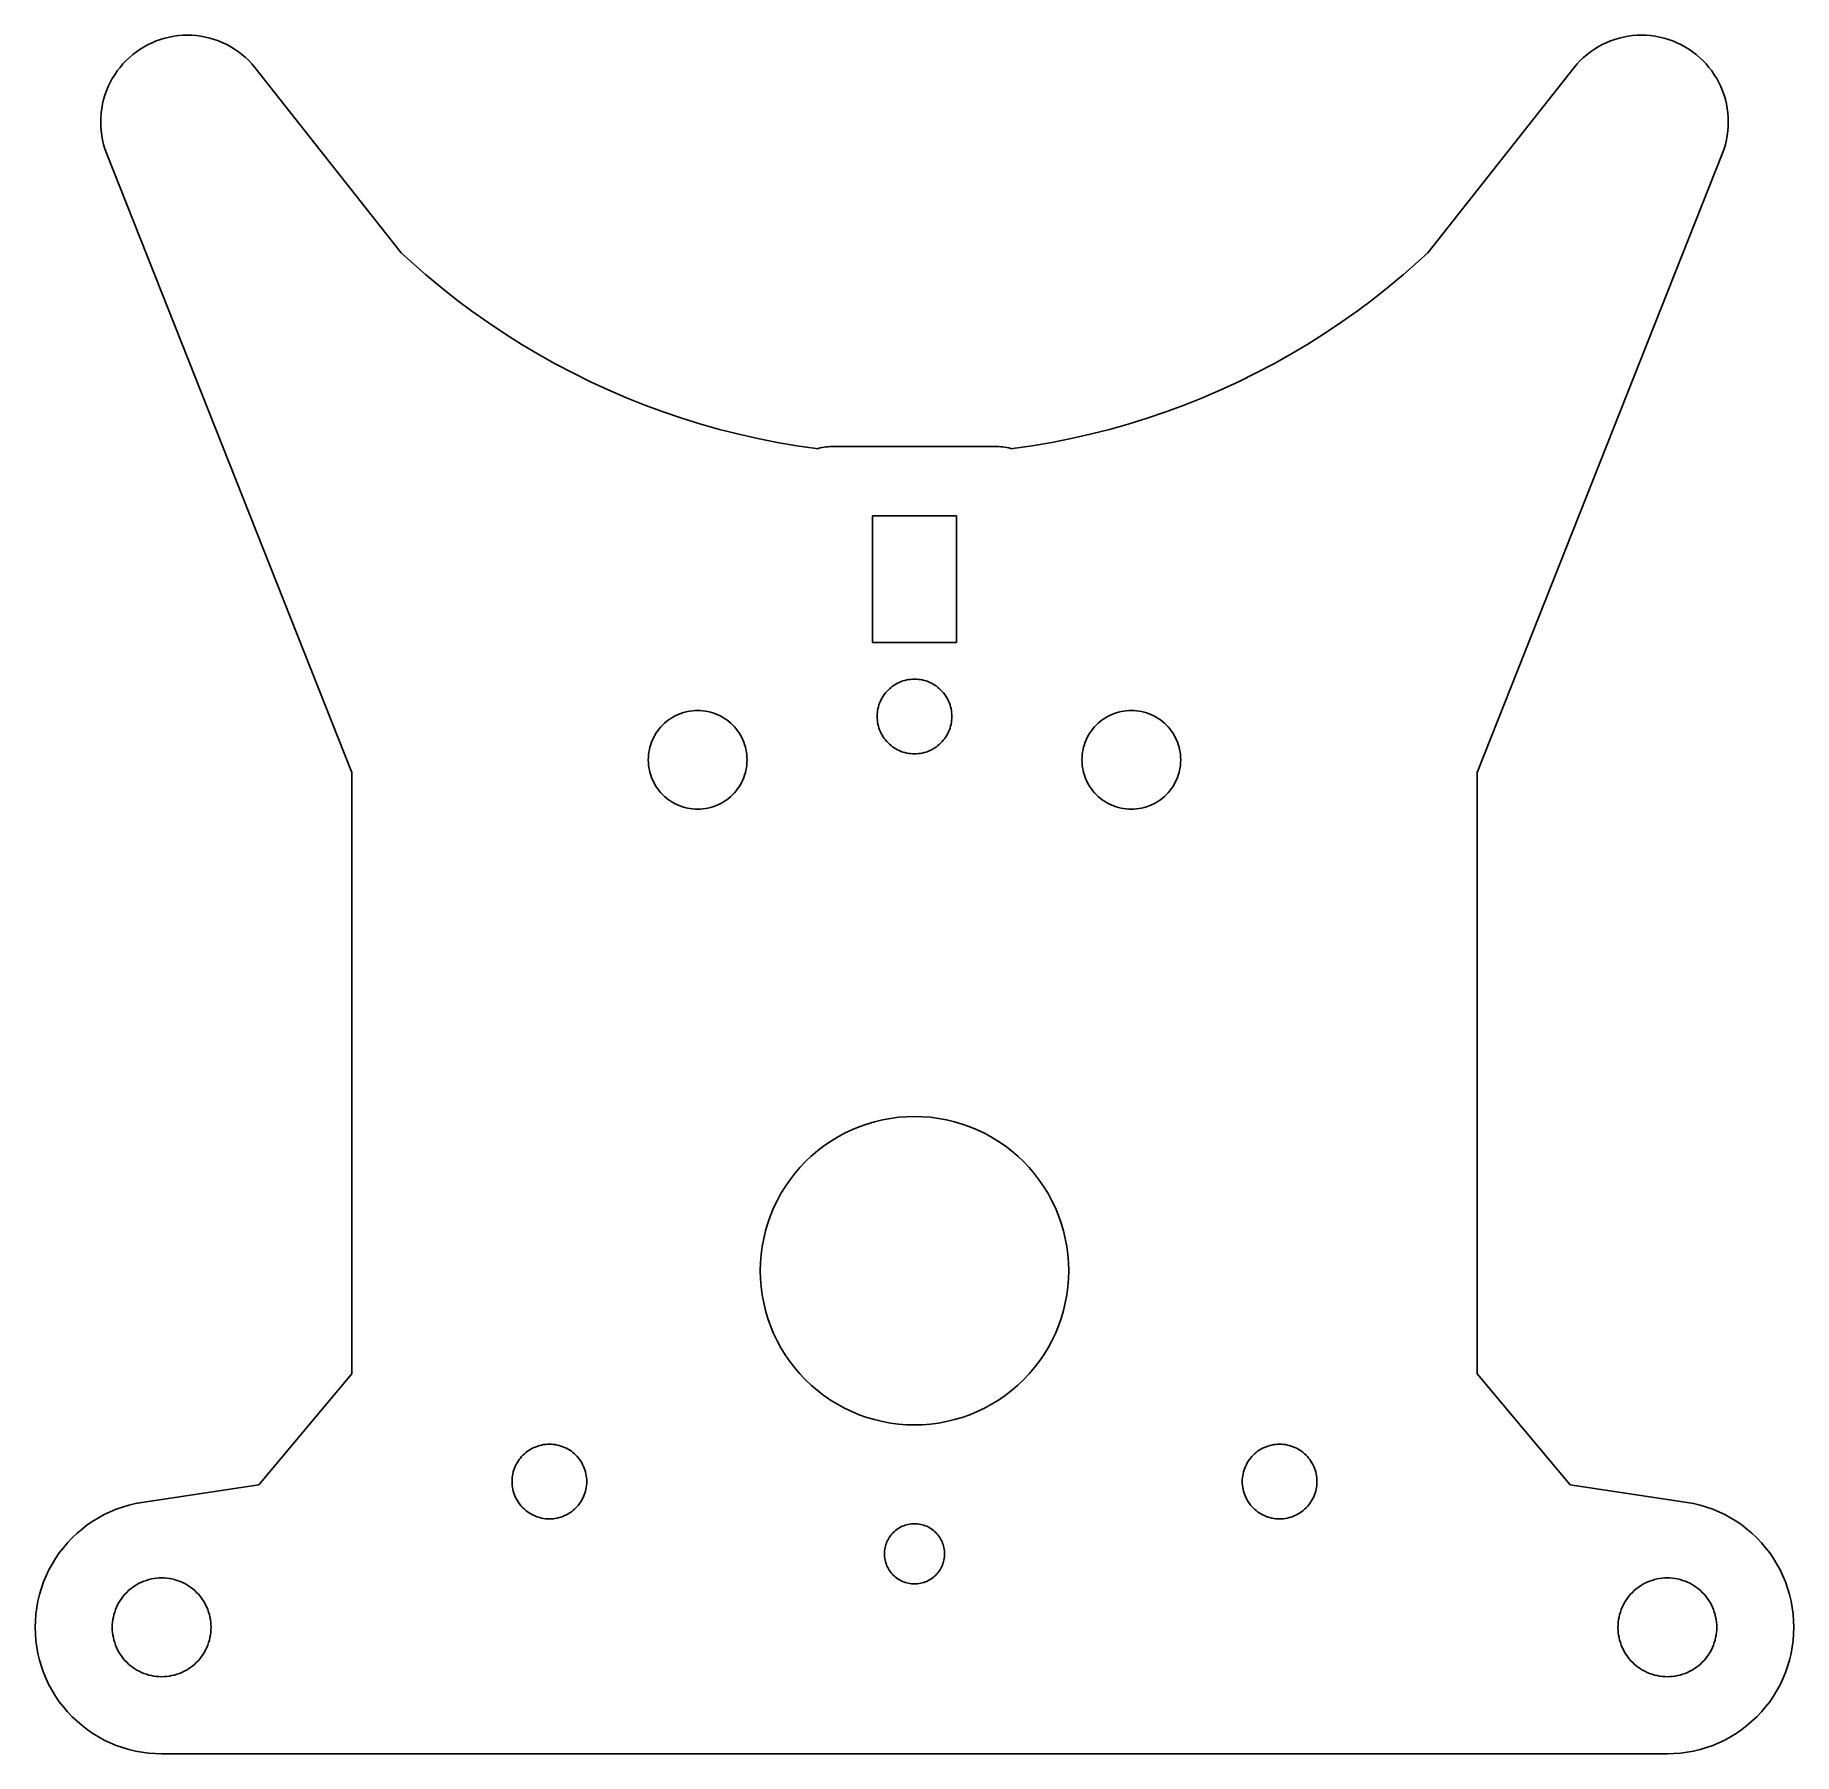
# Model space of a CAD drawing. Header units: metres. Extents: x -73 to 73, y -82 to 60.
import ezdxf

# ---------------------------------------------------------------- set-up
doc = ezdxf.new("R2010")
doc.units = ezdxf.units.M

msp = doc.modelspace()

# ---------------------------------------------------------------- linework, layer by layer
for p, q in [((-62.2255, 59.9047), (-62.5869, 59.7976)), ((-61.8589, 59.9927), (-62.2255, 59.9047)), ((-61.4883, 60.0614), (-61.8589, 59.9927)), ((-61.1146, 60.1105), (-61.4883, 60.0614)), ((-60.7388, 60.1401), (-61.1146, 60.1105)), ((-60.362, 60.15), (-60.7388, 60.1401)), ((-59.9852, 60.1401), (-60.362, 60.15)), ((-59.6094, 60.1105), (-59.9852, 60.1401)), ((-59.2356, 60.0614), (-59.6094, 60.1105)), ((-58.865, 59.9927), (-59.2356, 60.0614)), ((-58.4985, 59.9047), (-58.865, 59.9927)), ((-58.137, 59.7976), (-58.4985, 59.9047)), ((58.4985, 59.9047), (58.137, 59.7976)), ((58.865, 59.9927), (58.4985, 59.9047)), ((59.2356, 60.0614), (58.865, 59.9927)), ((59.6094, 60.1105), (59.2356, 60.0614)), ((59.9852, 60.1401), (59.6094, 60.1105)), ((60.362, 60.15), (59.9852, 60.1401)), ((60.7388, 60.1401), (60.362, 60.15)), ((61.1146, 60.1105), (60.7388, 60.1401)), ((61.4883, 60.0614), (61.1146, 60.1105)), ((61.8589, 59.9927), (61.4883, 60.0614)), ((62.2255, 59.9047), (61.8589, 59.9927)), ((62.5869, 59.7976), (62.2255, 59.9047)), ((-64.8931, 58.5454), (-65.1797, 58.3006)), ((-64.594, 58.7749), (-64.8931, 58.5454)), ((-64.2834, 58.9884), (-64.594, 58.7749)), ((-63.962, 59.1854), (-64.2834, 58.9884)), ((-63.6307, 59.3652), (-63.962, 59.1854)), ((-63.2905, 59.5275), (-63.6307, 59.3652)), ((-62.9422, 59.6718), (-63.2905, 59.5275)), ((-62.5869, 59.7976), (-62.9422, 59.6718)), ((-57.7817, 59.6718), (-58.137, 59.7976)), ((-57.4335, 59.5275), (-57.7817, 59.6718)), ((-57.0932, 59.3652), (-57.4335, 59.5275)), ((-56.762, 59.1854), (-57.0932, 59.3652)), ((-56.4406, 58.9884), (-56.762, 59.1854)), ((-56.1299, 58.7749), (-56.4406, 58.9884)), ((-55.8309, 58.5454), (-56.1299, 58.7749)), ((-55.5442, 58.3006), (-55.8309, 58.5454)), ((55.8309, 58.5454), (55.5442, 58.3006)), ((56.1299, 58.7749), (55.8309, 58.5454)), ((56.4406, 58.9884), (56.1299, 58.7749)), ((56.762, 59.1854), (56.4406, 58.9884)), ((57.0932, 59.3652), (56.762, 59.1854)), ((57.4335, 59.5275), (57.0932, 59.3652)), ((57.7817, 59.6718), (57.4335, 59.5275)), ((58.137, 59.7976), (57.7817, 59.6718)), ((62.9422, 59.6718), (62.5869, 59.7976)), ((63.2905, 59.5275), (62.9422, 59.6718)), ((63.6307, 59.3652), (63.2905, 59.5275)), ((63.962, 59.1854), (63.6307, 59.3652)), ((64.2834, 58.9884), (63.962, 59.1854)), ((64.594, 58.7749), (64.2834, 58.9884)), ((64.8931, 58.5454), (64.594, 58.7749)), ((65.1797, 58.3006), (64.8931, 58.5454)), ((-66.1869, 57.1821), (-66.4004, 56.8714)), ((-65.9574, 57.4811), (-66.1869, 57.1821)), ((-65.7126, 57.7677), (-65.9574, 57.4811)), ((-65.4531, 58.0412), (-65.7126, 57.7677)), ((-65.1797, 58.3006), (-65.4531, 58.0412)), ((-55.2708, 58.0412), (-55.5442, 58.3006)), ((-55.0113, 57.7677), (-55.2708, 58.0412)), ((-54.7665, 57.4811), (-55.0113, 57.7677)), ((-42.6102, 42.0833), (-54.7665, 57.4811)), ((54.7665, 57.4811), (42.6102, 42.0833)), ((55.0113, 57.7677), (54.7665, 57.4811)), ((55.2708, 58.0412), (55.0113, 57.7677)), ((55.5442, 58.3006), (55.2708, 58.0412)), ((65.4531, 58.0412), (65.1797, 58.3006)), ((65.7126, 57.7677), (65.4531, 58.0412)), ((65.9574, 57.4811), (65.7126, 57.7677)), ((66.1869, 57.1821), (65.9574, 57.4811)), ((66.4004, 56.8714), (66.1869, 57.1821)), ((-67.0837, 55.5302), (-67.2096, 55.1749)), ((-66.9395, 55.8785), (-67.0837, 55.5302)), ((-66.7772, 56.2187), (-66.9395, 55.8785)), ((-66.5974, 56.55), (-66.7772, 56.2187)), ((-66.4004, 56.8714), (-66.5974, 56.55)), ((66.5974, 56.55), (66.4004, 56.8714)), ((66.7772, 56.2187), (66.5974, 56.55)), ((66.9395, 55.8785), (66.7772, 56.2187)), ((67.0837, 55.5302), (66.9395, 55.8785)), ((67.2096, 55.1749), (67.0837, 55.5302)), ((-67.4733, 54.0763), (-67.5225, 53.7026)), ((-67.4046, 54.447), (-67.4733, 54.0763)), ((-67.3166, 54.8135), (-67.4046, 54.447)), ((-67.2096, 55.1749), (-67.3166, 54.8135)), ((67.3166, 54.8135), (67.2096, 55.1749)), ((67.4046, 54.447), (67.3166, 54.8135)), ((67.4733, 54.0763), (67.4046, 54.447)), ((67.5225, 53.7026), (67.4733, 54.0763)), ((-67.5521, 53.3268), (-67.562, 52.95)), ((-67.562, 52.95), (-67.5521, 52.5732)), ((-67.5225, 53.7026), (-67.5521, 53.3268)), ((-67.5521, 52.5732), (-67.5225, 52.1974)), ((67.5521, 53.3268), (67.5225, 53.7026)), ((67.5225, 52.1974), (67.5521, 52.5732)), ((67.562, 52.95), (67.5521, 53.3268)), ((67.5521, 52.5732), (67.562, 52.95)), ((-67.5225, 52.1974), (-67.4733, 51.8237)), ((-67.4733, 51.8237), (-67.4046, 51.453)), ((-67.4046, 51.453), (-67.3166, 51.0865)), ((67.3166, 51.0865), (67.4046, 51.453)), ((67.4046, 51.453), (67.4733, 51.8237)), ((67.4733, 51.8237), (67.5225, 52.1974)), ((-67.3166, 51.0865), (-67.2096, 50.7251)), ((-67.2096, 50.7251), (-67.0837, 50.3698)), ((-67.0837, 50.3698), (-46.7, -1.0495)), ((46.7, -1.0495), (67.0837, 50.3698)), ((67.0837, 50.3698), (67.2096, 50.7251)), ((67.2096, 50.7251), (67.3166, 51.0865)), ((-41.8207, 41.3534), (-42.6102, 42.0833)), ((-40.5905, 40.2746), (-41.8207, 41.3534)), ((41.8207, 41.3534), (40.5905, 40.2746)), ((42.6102, 42.0833), (41.8207, 41.3534)), ((-39.3325, 39.2284), (-40.5905, 40.2746)), ((40.5905, 40.2746), (39.3325, 39.2284)), ((-38.0476, 38.2154), (-39.3325, 39.2284)), ((-36.7366, 37.2364), (-38.0476, 38.2154)), ((38.0476, 38.2154), (36.7366, 37.2364)), ((39.3325, 39.2284), (38.0476, 38.2154)), ((-35.4004, 36.2921), (-36.7366, 37.2364)), ((36.7366, 37.2364), (35.4004, 36.2921)), ((-34.0399, 35.3831), (-35.4004, 36.2921)), ((-32.6562, 34.51), (-34.0399, 35.3831)), ((34.0399, 35.3831), (32.6562, 34.51)), ((35.4004, 36.2921), (34.0399, 35.3831)), ((-31.25, 33.6734), (-32.6562, 34.51)), ((-29.8224, 32.8739), (-31.25, 33.6734)), ((31.25, 33.6734), (29.8224, 32.8739)), ((32.6562, 34.51), (31.25, 33.6734)), ((-28.3744, 32.1121), (-29.8224, 32.8739)), ((29.8224, 32.8739), (28.3744, 32.1121)), ((-26.9069, 31.3884), (-28.3744, 32.1121)), ((-25.421, 30.7034), (-26.9069, 31.3884)), ((-23.9177, 30.0575), (-25.421, 30.7034)), ((25.421, 30.7034), (23.9177, 30.0575)), ((26.9069, 31.3884), (25.421, 30.7034)), ((28.3744, 32.1121), (26.9069, 31.3884)), ((-22.398, 29.4512), (-23.9177, 30.0575)), ((-20.8629, 28.8849), (-22.398, 29.4512)), ((22.398, 29.4512), (20.8629, 28.8849)), ((23.9177, 30.0575), (22.398, 29.4512)), ((-19.3136, 28.359), (-20.8629, 28.8849)), ((-17.7509, 27.8738), (-19.3136, 28.359)), ((-16.1762, 27.4296), (-17.7509, 27.8738)), ((17.7509, 27.8738), (16.1762, 27.4296)), ((19.3136, 28.359), (17.7509, 27.8738)), ((20.8629, 28.8849), (19.3136, 28.359)), ((-14.5903, 27.0269), (-16.1762, 27.4296)), ((-12.9945, 26.6658), (-14.5903, 27.0269)), ((-11.3897, 26.3466), (-12.9945, 26.6658)), ((-9.77715, 26.0695), (-11.3897, 26.3466)), ((11.3897, 26.3466), (9.77715, 26.0695)), ((12.9945, 26.6658), (11.3897, 26.3466)), ((14.5903, 27.0269), (12.9945, 26.6658)), ((16.1762, 27.4296), (14.5903, 27.0269)), ((-8.15788, 25.8347), (-9.77715, 26.0695)), ((-8.04958, 25.8219), (-8.15788, 25.8347)), ((-7.98885, 25.8434), (-8.04958, 25.8219)), ((-7.82822, 25.891), (-7.98885, 25.8434)), ((-7.66531, 25.9301), (-7.82822, 25.891)), ((-7.50058, 25.9606), (-7.66531, 25.9301)), ((-7.33449, 25.9825), (-7.50058, 25.9606)), ((-7.16747, 25.9956), (-7.33449, 25.9825)), ((-6.99998, 26), (-7.16747, 25.9956)), ((7, 26), (-6.99998, 26)), ((7.16747, 25.9956), (7, 26)), ((7.33449, 25.9825), (7.16747, 25.9956)), ((7.50058, 25.9606), (7.33449, 25.9825)), ((7.66531, 25.9301), (7.50058, 25.9606)), ((7.82822, 25.891), (7.66531, 25.9301)), ((7.98885, 25.8434), (7.82822, 25.891)), ((8.04958, 25.8219), (7.98885, 25.8434)), ((8.15788, 25.8347), (8.04958, 25.8219)), ((9.77715, 26.0695), (8.15788, 25.8347)), ((-3.5, 9.75), (-3.5, 20.25)), ((-3.5, 20.25), (3.5, 20.25)), ((3.5, 20.25), (3.5, 9.75)), ((3.5, 9.75), (-3.5, 9.75)), ((-2.19202, 5.79202), (-2.0743, 5.90375)), ((-2.0743, 5.90375), (-1.95088, 6.00914)), ((-1.95088, 6.00914), (-1.82213, 6.10794)), ((-1.82213, 6.10794), (-1.68837, 6.19987)), ((-1.68837, 6.19987), (-1.54999, 6.28467)), ((-1.54999, 6.28467), (-1.40736, 6.36211)), ((-1.40736, 6.36211), (-1.26088, 6.43198)), ((-1.26088, 6.43198), (-1.11093, 6.49409)), ((-1.11093, 6.49409), (-0.957947, 6.54826)), ((-0.957947, 6.54826), (-0.802338, 6.59436)), ((-0.802338, 6.59436), (-0.644516, 6.63225)), ((-0.644516, 6.63225), (-0.48494, 6.66182)), ((-0.48494, 6.66182), (-0.324036, 6.68301)), ((-0.324036, 6.68301), (-0.162231, 6.69574)), ((-0.162231, 6.69574), (0, 6.7)), ((0, 6.7), (0.162231, 6.69574)), ((0.162231, 6.69574), (0.324036, 6.68301)), ((0.324036, 6.68301), (0.48494, 6.66182)), ((0.48494, 6.66182), (0.644516, 6.63225)), ((0.644516, 6.63225), (0.802338, 6.59436)), ((0.802338, 6.59436), (0.957947, 6.54826)), ((0.957947, 6.54826), (1.11093, 6.49409)), ((1.11093, 6.49409), (1.26088, 6.43198)), ((1.26088, 6.43198), (1.40736, 6.36211)), ((1.40736, 6.36211), (1.54999, 6.28467)), ((1.54999, 6.28467), (1.68837, 6.19987)), ((1.68837, 6.19987), (1.82213, 6.10794)), ((1.82213, 6.10794), (1.95088, 6.00914)), ((1.95088, 6.00914), (2.0743, 5.90375)), ((2.0743, 5.90375), (2.19202, 5.79202)), ((-3.03226, 4.24452), (-2.99437, 4.40233)), ((-2.99437, 4.40233), (-2.94827, 4.55794)), ((-2.94827, 4.55794), (-2.89409, 4.71094)), ((-2.89409, 4.71094), (-2.83199, 4.86087)), ((-2.83199, 4.86087), (-2.76212, 5.00735)), ((-2.76212, 5.00735), (-2.68468, 5.14999)), ((-2.68468, 5.14999), (-2.59987, 5.28838)), ((-2.59987, 5.28838), (-2.50795, 5.42212)), ((-2.50795, 5.42212), (-2.40915, 5.55089)), ((-2.40915, 5.55089), (-2.30374, 5.6743)), ((-2.30374, 5.6743), (-2.19202, 5.79202)), ((2.19202, 5.79202), (2.30374, 5.6743)), ((2.30374, 5.6743), (2.40915, 5.55089)), ((2.40915, 5.55089), (2.50795, 5.42212)), ((2.50795, 5.42212), (2.59987, 5.28838)), ((2.59987, 5.28838), (2.68468, 5.14999)), ((2.68468, 5.14999), (2.76212, 5.00735)), ((2.76212, 5.00735), (2.83199, 4.86087)), ((2.83199, 4.86087), (2.89409, 4.71094)), ((2.89409, 4.71094), (2.94827, 4.55794)), ((2.94827, 4.55794), (2.99437, 4.40233)), ((2.99437, 4.40233), (3.03226, 4.24452)), ((-20.8991, 2.89912), (-20.7434, 3.04689)), ((-20.7434, 3.04689), (-20.5802, 3.18629)), ((-20.5802, 3.18629), (-20.4099, 3.31696)), ((-20.4099, 3.31696), (-20.233, 3.43854)), ((-20.233, 3.43854), (-20.05, 3.55069)), ((-20.05, 3.55069), (-19.8614, 3.65312)), ((-19.8614, 3.65312), (-19.6676, 3.74553)), ((-19.6676, 3.74553), (-19.4693, 3.82767)), ((-19.4693, 3.82767), (-19.267, 3.89932)), ((-19.267, 3.89932), (-19.0612, 3.96028)), ((-19.0612, 3.96028), (-18.8524, 4.01039)), ((-18.8524, 4.01039), (-18.6414, 4.04951)), ((-18.6414, 4.04951), (-18.4286, 4.07753)), ((-18.4286, 4.07753), (-18.2146, 4.09438)), ((-18.2146, 4.09438), (-18, 4.09999)), ((-18, 4.09999), (-17.7854, 4.09438)), ((-17.7854, 4.09438), (-17.5714, 4.07753)), ((-17.5714, 4.07753), (-17.3586, 4.04951)), ((-17.3586, 4.04951), (-17.1476, 4.01039)), ((-17.1476, 4.01039), (-16.9388, 3.96028)), ((-16.9388, 3.96028), (-16.733, 3.89932)), ((-16.733, 3.89932), (-16.5307, 3.82767)), ((-16.5307, 3.82767), (-16.3324, 3.74553)), ((-16.3324, 3.74553), (-16.1386, 3.65312)), ((-16.1386, 3.65312), (-15.95, 3.55069)), ((-15.95, 3.55069), (-15.767, 3.43854)), ((-15.767, 3.43854), (-15.5901, 3.31696)), ((-15.5901, 3.31696), (-15.4198, 3.18629)), ((-15.4198, 3.18629), (-15.2566, 3.04689)), ((-15.2566, 3.04689), (-15.1009, 2.89912)), ((-3.09999, 3.59999), (-3.09575, 3.76224)), ((-3.09575, 3.43774), (-3.09999, 3.59999)), ((-3.09575, 3.76224), (-3.08301, 3.92403)), ((-3.08301, 3.27596), (-3.09575, 3.43774)), ((-3.08301, 3.92403), (-3.06183, 4.08495)), ((-3.06183, 3.11505), (-3.08301, 3.27596)), ((-3.06183, 4.08495), (-3.03226, 4.24452)), ((-3.03226, 2.95546), (-3.06183, 3.11505)), ((-2.99437, 2.79765), (-3.03226, 2.95546)), ((3.03226, 2.95546), (2.99437, 2.79765)), ((3.03226, 4.24452), (3.06183, 4.08495)), ((3.06183, 3.11505), (3.03226, 2.95546)), ((3.06183, 4.08495), (3.08301, 3.92403)), ((3.08301, 3.27596), (3.06183, 3.11505)), ((3.08301, 3.92403), (3.09575, 3.76224)), ((3.09575, 3.43774), (3.08301, 3.27596)), ((3.09575, 3.76224), (3.09999, 3.59999)), ((3.09999, 3.59999), (3.09575, 3.43774)), ((15.1009, 2.89912), (15.2566, 3.04689)), ((15.2566, 3.04689), (15.4198, 3.18629)), ((15.4198, 3.18629), (15.5901, 3.31696)), ((15.5901, 3.31696), (15.767, 3.43854)), ((15.767, 3.43854), (15.95, 3.55069)), ((15.95, 3.55069), (16.1386, 3.65312)), ((16.1386, 3.65312), (16.3324, 3.74553)), ((16.3324, 3.74553), (16.5307, 3.82767)), ((16.5307, 3.82767), (16.733, 3.89932)), ((16.733, 3.89932), (16.9388, 3.96028)), ((16.9388, 3.96028), (17.1476, 4.01039)), ((17.1476, 4.01039), (17.3586, 4.04951)), ((17.3586, 4.04951), (17.5714, 4.07753)), ((17.5714, 4.07753), (17.7854, 4.09438)), ((17.7854, 4.09438), (18, 4.09999)), ((18, 4.09999), (18.2146, 4.09438)), ((18.2146, 4.09438), (18.4286, 4.07753)), ((18.4286, 4.07753), (18.6414, 4.04951)), ((18.6414, 4.04951), (18.8524, 4.01039)), ((18.8524, 4.01039), (19.0612, 3.96028)), ((19.0612, 3.96028), (19.267, 3.89932)), ((19.267, 3.89932), (19.4693, 3.82767)), ((19.4693, 3.82767), (19.6676, 3.74553)), ((19.6676, 3.74553), (19.8614, 3.65312)), ((19.8614, 3.65312), (20.05, 3.55069)), ((20.05, 3.55069), (20.233, 3.43854)), ((20.233, 3.43854), (20.4099, 3.31696)), ((20.4099, 3.31696), (20.5802, 3.18629)), ((20.5802, 3.18629), (20.7434, 3.04689)), ((20.7434, 3.04689), (20.8991, 2.89912)), ((-21.8993, 1.26697), (-21.8277, 1.4693)), ((-21.8277, 1.4693), (-21.7455, 1.66762)), ((-21.7455, 1.66762), (-21.6531, 1.86136)), ((-21.6531, 1.86136), (-21.5507, 2.04999)), ((-21.5507, 2.04999), (-21.4385, 2.23302)), ((-21.4385, 2.23302), (-21.317, 2.40991)), ((-21.317, 2.40991), (-21.1863, 2.5802)), ((-21.1863, 2.5802), (-21.0469, 2.74342)), ((-21.0469, 2.74342), (-20.8991, 2.89912)), ((-15.1009, 2.89912), (-14.9531, 2.74342)), ((-14.9531, 2.74342), (-14.8137, 2.5802)), ((-14.8137, 2.5802), (-14.683, 2.40991)), ((-14.683, 2.40991), (-14.5614, 2.23302)), ((-14.5614, 2.23302), (-14.4493, 2.04999)), ((-14.4493, 2.04999), (-14.3469, 1.86136)), ((-14.3469, 1.86136), (-14.2545, 1.66762)), ((-14.2545, 1.66762), (-14.1723, 1.4693)), ((-14.1723, 1.4693), (-14.1007, 1.26697)), ((-2.94827, 2.64204), (-2.99437, 2.79765)), ((-2.89409, 2.48906), (-2.94827, 2.64204)), ((-2.83199, 2.33911), (-2.89409, 2.48906)), ((-2.76212, 2.19263), (-2.83199, 2.33911)), ((-2.68468, 2.04999), (-2.76212, 2.19263)), ((-2.59987, 1.91161), (-2.68468, 2.04999)), ((-2.50795, 1.77786), (-2.59987, 1.91161)), ((-2.40915, 1.64909), (-2.50795, 1.77786)), ((-2.30374, 1.52568), (-2.40915, 1.64909)), ((-2.19202, 1.40796), (-2.30374, 1.52568)), ((2.30374, 1.52568), (2.19202, 1.40796)), ((2.40915, 1.64909), (2.30374, 1.52568)), ((2.50795, 1.77786), (2.40915, 1.64909)), ((2.59987, 1.91161), (2.50795, 1.77786)), ((2.68468, 2.04999), (2.59987, 1.91161)), ((2.76212, 2.19263), (2.68468, 2.04999)), ((2.83199, 2.33911), (2.76212, 2.19263)), ((2.89409, 2.48906), (2.83199, 2.33911)), ((2.94827, 2.64204), (2.89409, 2.48906)), ((2.99437, 2.79765), (2.94827, 2.64204)), ((14.1007, 1.26697), (14.1723, 1.4693)), ((14.1723, 1.4693), (14.2545, 1.66762)), ((14.2545, 1.66762), (14.3469, 1.86136)), ((14.3469, 1.86136), (14.4493, 2.04999)), ((14.4493, 2.04999), (14.5614, 2.23302)), ((14.5614, 2.23302), (14.683, 2.40991)), ((14.683, 2.40991), (14.8137, 2.5802)), ((14.8137, 2.5802), (14.9531, 2.74342)), ((14.9531, 2.74342), (15.1009, 2.89912)), ((20.8991, 2.89912), (21.0469, 2.74342)), ((21.0469, 2.74342), (21.1863, 2.5802)), ((21.1863, 2.5802), (21.317, 2.40991)), ((21.317, 2.40991), (21.4385, 2.23302)), ((21.4385, 2.23302), (21.5507, 2.04999)), ((21.5507, 2.04999), (21.6531, 1.86136)), ((21.6531, 1.86136), (21.7455, 1.66762)), ((21.7455, 1.66762), (21.8277, 1.4693)), ((21.8277, 1.4693), (21.8993, 1.26697)), ((-22.1, 0), (-22.0944, 0.214569)), ((-22.0944, -0.214569), (-22.1, 0)), ((-22.0944, 0.214569), (-22.0775, 0.428558)), ((-22.0775, 0.428558), (-22.0495, 0.641373)), ((-22.0495, 0.641373), (-22.0104, 0.852432)), ((-22.0104, 0.852432), (-21.9603, 1.06116)), ((-21.9603, 1.06116), (-21.8993, 1.26697)), ((-14.1007, 1.26697), (-14.0397, 1.06116)), ((-14.0397, 1.06116), (-13.9896, 0.852432)), ((-13.9896, 0.852432), (-13.9505, 0.641373)), ((-13.9505, 0.641373), (-13.9225, 0.428558)), ((-13.9225, 0.428558), (-13.9056, 0.214569)), ((-13.9056, 0.214569), (-13.9, 0)), ((-13.9, 0), (-13.9056, -0.214569)), ((-2.0743, 1.29625), (-2.19202, 1.40796)), ((-1.95088, 1.19084), (-2.0743, 1.29625)), ((-1.82213, 1.09204), (-1.95088, 1.19084)), ((-1.68837, 1.00011), (-1.82213, 1.09204)), ((-1.54999, 0.915314), (-1.68837, 1.00011)), ((-1.40736, 0.837875), (-1.54999, 0.915314)), ((-1.26088, 0.768005), (-1.40736, 0.837875)), ((-1.11093, 0.705887), (-1.26088, 0.768005)), ((-0.957947, 0.651718), (-1.11093, 0.705887)), ((-0.802338, 0.605621), (-0.957947, 0.651718)), ((-0.644516, 0.567734), (-0.802338, 0.605621)), ((-0.48494, 0.538162), (-0.644516, 0.567734)), ((-0.324036, 0.516968), (-0.48494, 0.538162)), ((-0.162231, 0.504242), (-0.324036, 0.516968)), ((0, 0.5), (-0.162231, 0.504242)), ((0.162231, 0.504242), (0, 0.5)), ((0.324036, 0.516968), (0.162231, 0.504242)), ((0.48494, 0.538162), (0.324036, 0.516968)), ((0.644516, 0.567734), (0.48494, 0.538162)), ((0.802338, 0.605621), (0.644516, 0.567734)), ((0.957947, 0.651718), (0.802338, 0.605621)), ((1.11093, 0.705887), (0.957947, 0.651718)), ((1.26088, 0.768005), (1.11093, 0.705887)), ((1.40736, 0.837875), (1.26088, 0.768005)), ((1.54999, 0.915314), (1.40736, 0.837875)), ((1.68837, 1.00011), (1.54999, 0.915314)), ((1.82213, 1.09204), (1.68837, 1.00011)), ((1.95088, 1.19084), (1.82213, 1.09204)), ((2.0743, 1.29625), (1.95088, 1.19084)), ((2.19202, 1.40796), (2.0743, 1.29625)), ((13.9, 0), (13.9056, 0.214569)), ((13.9056, -0.214569), (13.9, 0)), ((13.9056, 0.214569), (13.9225, 0.428558)), ((13.9225, 0.428558), (13.9505, 0.641373)), ((13.9505, 0.641373), (13.9896, 0.852432)), ((13.9896, 0.852432), (14.0397, 1.06116)), ((14.0397, 1.06116), (14.1007, 1.26697)), ((21.8993, 1.26697), (21.9603, 1.06116)), ((21.9603, 1.06116), (22.0104, 0.852432)), ((22.0104, 0.852432), (22.0495, 0.641373)), ((22.0495, 0.641373), (22.0775, 0.428558)), ((22.0775, 0.428558), (22.0944, 0.214569)), ((22.0944, 0.214569), (22.1, 0)), ((22.1, 0), (22.0944, -0.214569)), ((-46.7, -1.0495), (-46.7, -50.9632)), ((-22.0775, -0.428558), (-22.0944, -0.214569)), ((-22.0495, -0.641373), (-22.0775, -0.428558)), ((-22.0104, -0.852432), (-22.0495, -0.641373)), ((-21.9603, -1.06116), (-22.0104, -0.852432)), ((-21.8993, -1.26697), (-21.9603, -1.06116)), ((-21.8277, -1.4693), (-21.8993, -1.26697)), ((-14.1007, -1.26697), (-14.1723, -1.4693)), ((-14.0397, -1.06116), (-14.1007, -1.26697)), ((-13.9896, -0.852432), (-14.0397, -1.06116)), ((-13.9505, -0.641373), (-13.9896, -0.852432)), ((-13.9225, -0.428558), (-13.9505, -0.641373)), ((-13.9056, -0.214569), (-13.9225, -0.428558)), ((13.9225, -0.428558), (13.9056, -0.214569)), ((13.9505, -0.641373), (13.9225, -0.428558)), ((13.9896, -0.852432), (13.9505, -0.641373)), ((14.0397, -1.06116), (13.9896, -0.852432)), ((14.1007, -1.26697), (14.0397, -1.06116)), ((14.1723, -1.4693), (14.1007, -1.26697)), ((21.8993, -1.26697), (21.8277, -1.4693)), ((21.9603, -1.06116), (21.8993, -1.26697)), ((22.0104, -0.852432), (21.9603, -1.06116)), ((22.0495, -0.641373), (22.0104, -0.852432)), ((22.0775, -0.428558), (22.0495, -0.641373)), ((22.0944, -0.214569), (22.0775, -0.428558)), ((46.7, -50.9632), (46.7, -1.0495)), ((-21.7455, -1.66762), (-21.8277, -1.4693)), ((-21.6531, -1.86136), (-21.7455, -1.66762)), ((-21.5507, -2.04999), (-21.6531, -1.86136)), ((-21.4385, -2.23302), (-21.5507, -2.04999)), ((-21.317, -2.40991), (-21.4385, -2.23302)), ((-21.1863, -2.5802), (-21.317, -2.40991)), ((-21.0469, -2.74342), (-21.1863, -2.5802)), ((-20.8991, -2.89912), (-21.0469, -2.74342)), ((-20.7434, -3.04689), (-20.8991, -2.89912)), ((-15.1009, -2.89912), (-15.2566, -3.04689)), ((-14.9531, -2.74342), (-15.1009, -2.89912)), ((-14.8137, -2.5802), (-14.9531, -2.74342)), ((-14.683, -2.40991), (-14.8137, -2.5802)), ((-14.5614, -2.23302), (-14.683, -2.40991)), ((-14.4493, -2.04999), (-14.5614, -2.23302)), ((-14.3469, -1.86136), (-14.4493, -2.04999)), ((-14.2545, -1.66762), (-14.3469, -1.86136)), ((-14.1723, -1.4693), (-14.2545, -1.66762)), ((14.2545, -1.66762), (14.1723, -1.4693)), ((14.3469, -1.86136), (14.2545, -1.66762)), ((14.4493, -2.04999), (14.3469, -1.86136)), ((14.5614, -2.23302), (14.4493, -2.04999)), ((14.683, -2.40991), (14.5614, -2.23302)), ((14.8137, -2.5802), (14.683, -2.40991)), ((14.9531, -2.74342), (14.8137, -2.5802)), ((15.1009, -2.89912), (14.9531, -2.74342)), ((15.2566, -3.04689), (15.1009, -2.89912)), ((20.8991, -2.89912), (20.7434, -3.04689)), ((21.0469, -2.74342), (20.8991, -2.89912)), ((21.1863, -2.5802), (21.0469, -2.74342)), ((21.317, -2.40991), (21.1863, -2.5802)), ((21.4385, -2.23302), (21.317, -2.40991)), ((21.5507, -2.04999), (21.4385, -2.23302)), ((21.6531, -1.86136), (21.5507, -2.04999)), ((21.7455, -1.66762), (21.6531, -1.86136)), ((21.8277, -1.4693), (21.7455, -1.66762)), ((-20.5802, -3.18629), (-20.7434, -3.04689)), ((-20.4099, -3.31696), (-20.5802, -3.18629)), ((-20.233, -3.43854), (-20.4099, -3.31696)), ((-20.05, -3.55069), (-20.233, -3.43854)), ((-19.8614, -3.65312), (-20.05, -3.55069)), ((-19.6676, -3.74553), (-19.8614, -3.65312)), ((-19.4693, -3.82767), (-19.6676, -3.74553)), ((-19.267, -3.89932), (-19.4693, -3.82767)), ((-19.0612, -3.96028), (-19.267, -3.89932)), ((-18.8524, -4.01039), (-19.0612, -3.96028)), ((-18.6414, -4.04951), (-18.8524, -4.01039)), ((-18.4286, -4.07753), (-18.6414, -4.04951)), ((-18.2146, -4.09438), (-18.4286, -4.07753)), ((-18, -4.09999), (-18.2146, -4.09438)), ((-17.7854, -4.09438), (-18, -4.09999)), ((-17.5714, -4.07753), (-17.7854, -4.09438)), ((-17.3586, -4.04951), (-17.5714, -4.07753)), ((-17.1476, -4.01039), (-17.3586, -4.04951)), ((-16.9388, -3.96028), (-17.1476, -4.01039)), ((-16.733, -3.89932), (-16.9388, -3.96028)), ((-16.5307, -3.82767), (-16.733, -3.89932)), ((-16.3324, -3.74553), (-16.5307, -3.82767)), ((-16.1386, -3.65312), (-16.3324, -3.74553)), ((-15.95, -3.55069), (-16.1386, -3.65312)), ((-15.767, -3.43854), (-15.95, -3.55069)), ((-15.5901, -3.31696), (-15.767, -3.43854)), ((-15.4198, -3.18629), (-15.5901, -3.31696)), ((-15.2566, -3.04689), (-15.4198, -3.18629)), ((15.4198, -3.18629), (15.2566, -3.04689)), ((15.5901, -3.31696), (15.4198, -3.18629)), ((15.767, -3.43854), (15.5901, -3.31696)), ((15.95, -3.55069), (15.767, -3.43854)), ((16.1386, -3.65312), (15.95, -3.55069)), ((16.3324, -3.74553), (16.1386, -3.65312)), ((16.5307, -3.82767), (16.3324, -3.74553)), ((16.733, -3.89932), (16.5307, -3.82767)), ((16.9388, -3.96028), (16.733, -3.89932)), ((17.1476, -4.01039), (16.9388, -3.96028)), ((17.3586, -4.04951), (17.1476, -4.01039)), ((17.5714, -4.07753), (17.3586, -4.04951)), ((17.7854, -4.09438), (17.5714, -4.07753)), ((18, -4.09999), (17.7854, -4.09438)), ((18.2146, -4.09438), (18, -4.09999)), ((18.4286, -4.07753), (18.2146, -4.09438)), ((18.6414, -4.04951), (18.4286, -4.07753)), ((18.8524, -4.01039), (18.6414, -4.04951)), ((19.0612, -3.96028), (18.8524, -4.01039)), ((19.267, -3.89932), (19.0612, -3.96028)), ((19.4693, -3.82767), (19.267, -3.89932)), ((19.6676, -3.74553), (19.4693, -3.82767)), ((19.8614, -3.65312), (19.6676, -3.74553)), ((20.05, -3.55069), (19.8614, -3.65312)), ((20.233, -3.43854), (20.05, -3.55069)), ((20.4099, -3.31696), (20.233, -3.43854)), ((20.5802, -3.18629), (20.4099, -3.31696)), ((20.7434, -3.04689), (20.5802, -3.18629)), ((-5.20622, -30.7066), (-4.5871, -30.4502)), ((-4.5871, -30.4502), (-3.95541, -30.2265)), ((-3.95541, -30.2265), (-3.31288, -30.0361)), ((-3.31288, -30.0361), (-2.66125, -29.8797)), ((-2.66125, -29.8797), (-2.00235, -29.7576)), ((-2.00235, -29.7576), (-1.33795, -29.6701)), ((-1.33795, -29.6701), (-0.669891, -29.6175)), ((-0.669891, -29.6175), (0, -29.6)), ((0, -29.6), (0.669891, -29.6175)), ((0.669891, -29.6175), (1.33795, -29.6701)), ((1.33795, -29.6701), (2.00235, -29.7576)), ((2.00235, -29.7576), (2.66125, -29.8797)), ((2.66125, -29.8797), (3.31288, -30.0361)), ((3.31288, -30.0361), (3.95541, -30.2265)), ((3.95541, -30.2265), (4.5871, -30.4502)), ((4.5871, -30.4502), (5.20622, -30.7066)), ((-8.0553, -32.4525), (-7.52365, -32.0446)), ((-7.52365, -32.0446), (-6.97137, -31.665)), ((-6.97137, -31.665), (-6.39999, -31.3149)), ((-6.39999, -31.3149), (-5.81107, -30.9951)), ((-5.81107, -30.9951), (-5.20622, -30.7066)), ((5.20622, -30.7066), (5.81107, -30.9951)), ((5.81107, -30.9951), (6.39999, -31.3149)), ((6.39999, -31.3149), (6.97137, -31.665)), ((6.97137, -31.665), (7.52365, -32.0446)), ((7.52365, -32.0446), (8.0553, -32.4525)), ((-9.51225, -33.8351), (-9.05096, -33.349)), ((-9.05096, -33.349), (-8.56487, -32.8877)), ((-8.56487, -32.8877), (-8.0553, -32.4525)), ((8.0553, -32.4525), (8.56487, -32.8877)), ((8.56487, -32.8877), (9.05096, -33.349)), ((9.05096, -33.349), (9.51225, -33.8351)), ((-10.735, -35.4286), (-10.3554, -34.8763)), ((-10.3554, -34.8763), (-9.94746, -34.3447)), ((-9.94746, -34.3447), (-9.51225, -33.8351)), ((9.51225, -33.8351), (9.94746, -34.3447)), ((9.94746, -34.3447), (10.3554, -34.8763)), ((10.3554, -34.8763), (10.735, -35.4286)), ((-11.4049, -36.5889), (-11.0851, -36)), ((-11.0851, -36), (-10.735, -35.4286)), ((10.735, -35.4286), (11.0851, -36)), ((11.0851, -36), (11.4049, -36.5889)), ((-12.1735, -38.4446), (-11.9498, -37.8129)), ((-11.9498, -37.8129), (-11.6934, -37.1938)), ((-11.6934, -37.1938), (-11.4049, -36.5889)), ((11.4049, -36.5889), (11.6934, -37.1938)), ((11.6934, -37.1938), (11.9498, -37.8129)), ((11.9498, -37.8129), (12.1735, -38.4446)), ((-12.5203, -39.7387), (-12.3638, -39.0871)), ((-12.3638, -39.0871), (-12.1735, -38.4446)), ((12.1735, -38.4446), (12.3638, -39.0871)), ((12.3638, -39.0871), (12.5203, -39.7387)), ((-12.7299, -41.062), (-12.6424, -40.3976)), ((-12.6424, -40.3976), (-12.5203, -39.7387)), ((12.5203, -39.7387), (12.6424, -40.3976)), ((12.6424, -40.3976), (12.7299, -41.062)), ((-12.8, -42.4), (-12.7825, -41.7301)), ((-12.7825, -41.7301), (-12.7299, -41.062)), ((12.7299, -41.062), (12.7825, -41.7301)), ((12.7825, -41.7301), (12.8, -42.4)), ((-12.7825, -43.0699), (-12.8, -42.4)), ((-12.7299, -43.738), (-12.7825, -43.0699)), ((-12.6424, -44.4024), (-12.7299, -43.738)), ((12.7299, -43.738), (12.6424, -44.4024)), ((12.7825, -43.0699), (12.7299, -43.738)), ((12.8, -42.4), (12.7825, -43.0699)), ((-12.5203, -45.0613), (-12.6424, -44.4024)), ((-12.3638, -45.7129), (-12.5203, -45.0613)), ((12.5203, -45.0613), (12.3638, -45.7129)), ((12.6424, -44.4024), (12.5203, -45.0613)), ((-12.1735, -46.3554), (-12.3638, -45.7129)), ((-11.9498, -46.9871), (-12.1735, -46.3554)), ((12.1735, -46.3554), (11.9498, -46.9871)), ((12.3638, -45.7129), (12.1735, -46.3554)), ((-11.6934, -47.6062), (-11.9498, -46.9871)), ((-11.4049, -48.2111), (-11.6934, -47.6062)), ((11.6934, -47.6062), (11.4049, -48.2111)), ((11.9498, -46.9871), (11.6934, -47.6062)), ((-11.0851, -48.8), (-11.4049, -48.2111)), ((-10.735, -49.3714), (-11.0851, -48.8)), ((-10.3554, -49.9236), (-10.735, -49.3714)), ((10.735, -49.3714), (10.3554, -49.9236)), ((11.0851, -48.8), (10.735, -49.3714)), ((11.4049, -48.2111), (11.0851, -48.8)), ((-46.7, -50.9632), (-46.8732, -51.166)), ((-9.94746, -50.4553), (-10.3554, -49.9236)), ((-9.51225, -50.9649), (-9.94746, -50.4553)), ((-9.05096, -51.451), (-9.51225, -50.9649)), ((9.51225, -50.9649), (9.05096, -51.451)), ((9.94746, -50.4553), (9.51225, -50.9649)), ((10.3554, -49.9236), (9.94746, -50.4553)), ((46.8732, -51.166), (46.7, -50.9632)), ((-46.8732, -51.166), (-54.4261, -60.1855)), ((-8.56487, -51.9122), (-9.05096, -51.451)), ((-8.0553, -52.3475), (-8.56487, -51.9122)), ((-7.52365, -52.7554), (-8.0553, -52.3475)), ((8.0553, -52.3475), (7.52365, -52.7554)), ((8.56487, -51.9122), (8.0553, -52.3475)), ((9.05096, -51.451), (8.56487, -51.9122)), ((54.4261, -60.1855), (46.8732, -51.166)), ((-6.97137, -53.135), (-7.52365, -52.7554)), ((-6.39999, -53.4851), (-6.97137, -53.135)), ((-5.81107, -53.8049), (-6.39999, -53.4851)), ((-5.20622, -54.0934), (-5.81107, -53.8049)), ((5.81107, -53.8049), (5.20622, -54.0934)), ((6.39999, -53.4851), (5.81107, -53.8049)), ((6.97137, -53.135), (6.39999, -53.4851)), ((7.52365, -52.7554), (6.97137, -53.135)), ((-4.5871, -54.3498), (-5.20622, -54.0934)), ((-3.95541, -54.5735), (-4.5871, -54.3498)), ((-3.31288, -54.7638), (-3.95541, -54.5735)), ((-2.66125, -54.9203), (-3.31288, -54.7638)), ((-2.00235, -55.0424), (-2.66125, -54.9203)), ((-1.33795, -55.1299), (-2.00235, -55.0424)), ((-0.669891, -55.1824), (-1.33795, -55.1299)), ((0, -55.2), (-0.669891, -55.1824)), ((0.669891, -55.1824), (0, -55.2)), ((1.33795, -55.1299), (0.669891, -55.1824)), ((2.00235, -55.0424), (1.33795, -55.1299)), ((2.66125, -54.9203), (2.00235, -55.0424)), ((3.31288, -54.7638), (2.66125, -54.9203)), ((3.95541, -54.5735), (3.31288, -54.7638)), ((4.5871, -54.3498), (3.95541, -54.5735)), ((5.20622, -54.0934), (4.5871, -54.3498)), ((-31.2688, -56.9517), (-31.1132, -56.9056)), ((-31.1132, -56.9056), (-30.9554, -56.8677)), ((-30.9554, -56.8677), (-30.7958, -56.8382)), ((-30.7958, -56.8382), (-30.6349, -56.817)), ((-30.6349, -56.817), (-30.4731, -56.8042)), ((-30.4731, -56.8042), (-30.3109, -56.8)), ((-30.3109, -56.8), (-30.1486, -56.8042)), ((-30.1486, -56.8042), (-29.9868, -56.817)), ((-29.9868, -56.817), (-29.8259, -56.8382)), ((-29.8259, -56.8382), (-29.6664, -56.8677)), ((-29.6664, -56.8677), (-29.5085, -56.9056)), ((-29.5085, -56.9056), (-29.3529, -56.9517)), ((29.3529, -56.9517), (29.5085, -56.9056)), ((29.5085, -56.9056), (29.6664, -56.8677)), ((29.6664, -56.8677), (29.8259, -56.8382)), ((29.8259, -56.8382), (29.9868, -56.817)), ((29.9868, -56.817), (30.1486, -56.8042)), ((30.1486, -56.8042), (30.3109, -56.8)), ((30.3109, -56.8), (30.4731, -56.8042)), ((30.4731, -56.8042), (30.6349, -56.817)), ((30.6349, -56.817), (30.7958, -56.8382)), ((30.7958, -56.8382), (30.9554, -56.8677)), ((30.9554, -56.8677), (31.1132, -56.9056)), ((31.1132, -56.9056), (31.2688, -56.9517)), ((-33.073, -58.4926), (-32.9956, -58.35)), ((-32.9956, -58.35), (-32.9108, -58.2116)), ((-32.9108, -58.2116), (-32.8188, -58.0779)), ((-32.8188, -58.0779), (-32.72, -57.9491)), ((-32.72, -57.9491), (-32.6146, -57.8257)), ((-32.6146, -57.8257), (-32.5029, -57.708)), ((-32.5029, -57.708), (-32.3852, -57.5963)), ((-32.3852, -57.5963), (-32.2618, -57.4908)), ((-32.2618, -57.4908), (-32.133, -57.392)), ((-32.133, -57.392), (-31.9993, -57.3001)), ((-31.9993, -57.3001), (-31.8609, -57.2153)), ((-31.8609, -57.2153), (-31.7182, -57.1379)), ((-31.7182, -57.1379), (-31.5718, -57.068)), ((-31.5718, -57.068), (-31.4218, -57.0059)), ((-31.4218, -57.0059), (-31.2688, -56.9517)), ((-29.3529, -56.9517), (-29.1999, -57.0059)), ((-29.1999, -57.0059), (-29.05, -57.068)), ((-29.05, -57.068), (-28.9035, -57.1379)), ((-28.9035, -57.1379), (-28.7609, -57.2153)), ((-28.7609, -57.2153), (-28.6225, -57.3001)), ((-28.6225, -57.3001), (-28.4888, -57.392)), ((-28.4888, -57.392), (-28.36, -57.4908)), ((-28.36, -57.4908), (-28.2366, -57.5963)), ((-28.2366, -57.5963), (-28.1189, -57.708)), ((-28.1189, -57.708), (-28.0071, -57.8257)), ((-28.0071, -57.8257), (-27.9017, -57.9491)), ((-27.9017, -57.9491), (-27.8029, -58.0779)), ((-27.8029, -58.0779), (-27.711, -58.2116)), ((-27.711, -58.2116), (-27.6262, -58.35)), ((-27.6262, -58.35), (-27.5488, -58.4926)), ((27.5488, -58.4926), (27.6262, -58.35)), ((27.6262, -58.35), (27.711, -58.2116)), ((27.711, -58.2116), (27.8029, -58.0779)), ((27.8029, -58.0779), (27.9017, -57.9491)), ((27.9017, -57.9491), (28.0071, -57.8257)), ((28.0071, -57.8257), (28.1189, -57.708)), ((28.1189, -57.708), (28.2366, -57.5963)), ((28.2366, -57.5963), (28.36, -57.4908)), ((28.36, -57.4908), (28.4888, -57.392)), ((28.4888, -57.392), (28.6225, -57.3001)), ((28.6225, -57.3001), (28.7609, -57.2153)), ((28.7609, -57.2153), (28.9035, -57.1379)), ((28.9035, -57.1379), (29.05, -57.068)), ((29.05, -57.068), (29.1999, -57.0059)), ((29.1999, -57.0059), (29.3529, -56.9517)), ((31.2688, -56.9517), (31.4218, -57.0059)), ((31.4218, -57.0059), (31.5718, -57.068)), ((31.5718, -57.068), (31.7182, -57.1379)), ((31.7182, -57.1379), (31.8609, -57.2153)), ((31.8609, -57.2153), (31.9993, -57.3001)), ((31.9993, -57.3001), (32.133, -57.392)), ((32.133, -57.392), (32.2618, -57.4908)), ((32.2618, -57.4908), (32.3852, -57.5963)), ((32.3852, -57.5963), (32.5029, -57.708)), ((32.5029, -57.708), (32.6146, -57.8257)), ((32.6146, -57.8257), (32.72, -57.9491)), ((32.72, -57.9491), (32.8188, -58.0779)), ((32.8188, -58.0779), (32.9108, -58.2116)), ((32.9108, -58.2116), (32.9956, -58.35)), ((32.9956, -58.35), (33.073, -58.4926)), ((-33.4109, -59.9), (-33.4066, -59.7377)), ((-33.4066, -59.7377), (-33.3939, -59.576)), ((-33.3939, -59.576), (-33.3727, -59.4151)), ((-33.3727, -59.4151), (-33.3431, -59.2555)), ((-33.3431, -59.2555), (-33.3053, -59.0977)), ((-33.3053, -59.0977), (-33.2592, -58.942)), ((-33.2592, -58.942), (-33.205, -58.789)), ((-33.205, -58.789), (-33.1429, -58.6391)), ((-33.1429, -58.6391), (-33.073, -58.4926)), ((-27.5488, -58.4926), (-27.4789, -58.6391)), ((-27.4789, -58.6391), (-27.4168, -58.789)), ((-27.4168, -58.789), (-27.3626, -58.942)), ((-27.3626, -58.942), (-27.3165, -59.0977)), ((-27.3165, -59.0977), (-27.2786, -59.2555)), ((-27.2786, -59.2555), (-27.2491, -59.4151)), ((-27.2491, -59.4151), (-27.2279, -59.576)), ((-27.2279, -59.576), (-27.2151, -59.7377)), ((-27.2151, -59.7377), (-27.2109, -59.9)), ((27.2109, -59.9), (27.2151, -59.7377)), ((27.2151, -59.7377), (27.2279, -59.576)), ((27.2279, -59.576), (27.2491, -59.4151)), ((27.2491, -59.4151), (27.2786, -59.2555)), ((27.2786, -59.2555), (27.3165, -59.0977)), ((27.3165, -59.0977), (27.3626, -58.942)), ((27.3626, -58.942), (27.4168, -58.789)), ((27.4168, -58.789), (27.4789, -58.6391)), ((27.4789, -58.6391), (27.5488, -58.4926)), ((33.073, -58.4926), (33.1429, -58.6391)), ((33.1429, -58.6391), (33.205, -58.789)), ((33.205, -58.789), (33.2592, -58.942)), ((33.2592, -58.942), (33.3053, -59.0977)), ((33.3053, -59.0977), (33.3431, -59.2555)), ((33.3431, -59.2555), (33.3727, -59.4151)), ((33.3727, -59.4151), (33.3939, -59.576)), ((33.3939, -59.576), (33.4066, -59.7377)), ((33.4066, -59.7377), (33.4109, -59.9)), ((-54.4261, -60.1855), (-64.1426, -61.6293)), ((-33.4066, -60.0622), (-33.4109, -59.9)), ((-33.3939, -60.224), (-33.4066, -60.0622)), ((-33.3727, -60.3849), (-33.3939, -60.224)), ((-33.3431, -60.5445), (-33.3727, -60.3849)), ((-33.3053, -60.7023), (-33.3431, -60.5445)), ((-33.2592, -60.8579), (-33.3053, -60.7023)), ((-33.205, -61.0109), (-33.2592, -60.8579)), ((-33.1429, -61.1609), (-33.205, -61.0109)), ((-33.073, -61.3074), (-33.1429, -61.1609)), ((-32.9956, -61.45), (-33.073, -61.3074)), ((-27.5488, -61.3074), (-27.6262, -61.45)), ((-27.4789, -61.1609), (-27.5488, -61.3074)), ((-27.4168, -61.0109), (-27.4789, -61.1609)), ((-27.3626, -60.8579), (-27.4168, -61.0109)), ((-27.3165, -60.7023), (-27.3626, -60.8579)), ((-27.2786, -60.5445), (-27.3165, -60.7023)), ((-27.2491, -60.3849), (-27.2786, -60.5445)), ((-27.2279, -60.224), (-27.2491, -60.3849)), ((-27.2151, -60.0622), (-27.2279, -60.224)), ((-27.2109, -59.9), (-27.2151, -60.0622)), ((27.2151, -60.0622), (27.2109, -59.9)), ((27.2279, -60.224), (27.2151, -60.0622)), ((27.2491, -60.3849), (27.2279, -60.224)), ((27.2786, -60.5445), (27.2491, -60.3849)), ((27.3165, -60.7023), (27.2786, -60.5445)), ((27.3626, -60.8579), (27.3165, -60.7023)), ((27.4168, -61.0109), (27.3626, -60.8579)), ((27.4789, -61.1609), (27.4168, -61.0109)), ((27.5488, -61.3074), (27.4789, -61.1609)), ((27.6262, -61.45), (27.5488, -61.3074)), ((33.073, -61.3074), (32.9956, -61.45)), ((33.1429, -61.1609), (33.073, -61.3074)), ((33.205, -61.0109), (33.1429, -61.1609)), ((33.2592, -60.8579), (33.205, -61.0109)), ((33.3053, -60.7023), (33.2592, -60.8579)), ((33.3431, -60.5445), (33.3053, -60.7023)), ((33.3727, -60.3849), (33.3431, -60.5445)), ((33.3939, -60.224), (33.3727, -60.3849)), ((33.4066, -60.0622), (33.3939, -60.224)), ((33.4109, -59.9), (33.4066, -60.0622)), ((64.1426, -61.6293), (54.4261, -60.1855)), ((-67.2669, -62.6444), (-67.75, -62.9067)), ((-66.7707, -62.4078), (-67.2669, -62.6444)), ((-66.2629, -62.1974), (-66.7707, -62.4078)), ((-65.7447, -62.0139), (-66.2629, -62.1974)), ((-65.2176, -61.8578), (-65.7447, -62.0139)), ((-64.6831, -61.7294), (-65.2176, -61.8578)), ((-64.1426, -61.6293), (-64.6831, -61.7294)), ((-32.9108, -61.5884), (-32.9956, -61.45)), ((-32.8188, -61.7221), (-32.9108, -61.5884)), ((-32.72, -61.8509), (-32.8188, -61.7221)), ((-32.6146, -61.9743), (-32.72, -61.8509)), ((-32.5029, -62.092), (-32.6146, -61.9743)), ((-32.3852, -62.2037), (-32.5029, -62.092)), ((-32.2618, -62.3091), (-32.3852, -62.2037)), ((-32.133, -62.4079), (-32.2618, -62.3091)), ((-31.9993, -62.4999), (-32.133, -62.4079)), ((-31.8609, -62.5847), (-31.9993, -62.4999)), ((-31.7182, -62.6621), (-31.8609, -62.5847)), ((-31.5718, -62.732), (-31.7182, -62.6621)), ((-31.4218, -62.7941), (-31.5718, -62.732)), ((-29.05, -62.732), (-29.1999, -62.7941)), ((-28.9035, -62.6621), (-29.05, -62.732)), ((-28.7609, -62.5847), (-28.9035, -62.6621)), ((-28.6225, -62.4999), (-28.7609, -62.5847)), ((-28.4888, -62.4079), (-28.6225, -62.4999)), ((-28.36, -62.3091), (-28.4888, -62.4079)), ((-28.2366, -62.2037), (-28.36, -62.3091)), ((-28.1189, -62.092), (-28.2366, -62.2037)), ((-28.0071, -61.9743), (-28.1189, -62.092)), ((-27.9017, -61.8509), (-28.0071, -61.9743)), ((-27.8029, -61.7221), (-27.9017, -61.8509)), ((-27.711, -61.5884), (-27.8029, -61.7221)), ((-27.6262, -61.45), (-27.711, -61.5884)), ((27.711, -61.5884), (27.6262, -61.45)), ((27.8029, -61.7221), (27.711, -61.5884)), ((27.9017, -61.8509), (27.8029, -61.7221)), ((28.0071, -61.9743), (27.9017, -61.8509)), ((28.1189, -62.092), (28.0071, -61.9743)), ((28.2366, -62.2037), (28.1189, -62.092)), ((28.36, -62.3091), (28.2366, -62.2037)), ((28.4888, -62.4079), (28.36, -62.3091)), ((28.6225, -62.4999), (28.4888, -62.4079)), ((28.7609, -62.5847), (28.6225, -62.4999)), ((28.9035, -62.6621), (28.7609, -62.5847)), ((29.05, -62.732), (28.9035, -62.6621)), ((29.1999, -62.7941), (29.05, -62.732)), ((31.5718, -62.732), (31.4218, -62.7941)), ((31.7182, -62.6621), (31.5718, -62.732)), ((31.8609, -62.5847), (31.7182, -62.6621)), ((31.9993, -62.4999), (31.8609, -62.5847)), ((32.133, -62.4079), (31.9993, -62.4999)), ((32.2618, -62.3091), (32.133, -62.4079)), ((32.3852, -62.2037), (32.2618, -62.3091)), ((32.5029, -62.092), (32.3852, -62.2037)), ((32.6146, -61.9743), (32.5029, -62.092)), ((32.72, -61.8509), (32.6146, -61.9743)), ((32.8188, -61.7221), (32.72, -61.8509)), ((32.9108, -61.5884), (32.8188, -61.7221)), ((32.9956, -61.45), (32.9108, -61.5884)), ((64.6831, -61.7294), (64.1426, -61.6293)), ((65.2176, -61.8578), (64.6831, -61.7294)), ((65.7447, -62.0139), (65.2176, -61.8578)), ((66.2629, -62.1974), (65.7447, -62.0139)), ((66.7707, -62.4078), (66.2629, -62.1974)), ((67.2669, -62.6444), (66.7707, -62.4078)), ((67.75, -62.9067), (67.2669, -62.6444)), ((-69.5259, -64.197), (-69.9246, -64.5754)), ((-69.1079, -63.84), (-69.5259, -64.197)), ((-68.6717, -63.5053), (-69.1079, -63.84)), ((-68.2187, -63.194), (-68.6717, -63.5053)), ((-67.75, -62.9067), (-68.2187, -63.194)), ((-31.2688, -62.8483), (-31.4218, -62.7941)), ((-31.1132, -62.8944), (-31.2688, -62.8483)), ((-30.9554, -62.9323), (-31.1132, -62.8944)), ((-30.7958, -62.9618), (-30.9554, -62.9323)), ((-30.6349, -62.983), (-30.7958, -62.9618)), ((-30.4731, -62.9957), (-30.6349, -62.983)), ((-30.3109, -63), (-30.4731, -62.9957)), ((-30.1486, -62.9957), (-30.3109, -63)), ((-29.9868, -62.983), (-30.1486, -62.9957)), ((-29.8259, -62.9618), (-29.9868, -62.983)), ((-29.6664, -62.9323), (-29.8259, -62.9618)), ((-29.5085, -62.8944), (-29.6664, -62.9323)), ((-29.3529, -62.8483), (-29.5085, -62.8944)), ((-29.1999, -62.7941), (-29.3529, -62.8483)), ((-1.94286, -64.3267), (-1.85785, -64.2272)), ((-1.85785, -64.2272), (-1.76776, -64.1322)), ((-1.76776, -64.1322), (-1.67282, -64.0421)), ((-1.67282, -64.0421), (-1.57329, -63.9571)), ((-1.57329, -63.9571), (-1.46945, -63.8775)), ((-1.46945, -63.8775), (-1.36159, -63.8033)), ((-1.36159, -63.8033), (-1.24998, -63.7349)), ((-1.24998, -63.7349), (-1.13496, -63.6725)), ((-1.13496, -63.6725), (-1.01683, -63.6161)), ((-1.01683, -63.6161), (-0.89592, -63.566)), ((-0.89592, -63.566), (-0.772537, -63.5224)), ((-0.772537, -63.5224), (-0.647034, -63.4852)), ((-0.647034, -63.4852), (-0.519775, -63.4546)), ((-0.519775, -63.4546), (-0.391083, -63.4308)), ((-0.391083, -63.4308), (-0.261307, -63.4137)), ((-0.261307, -63.4137), (-0.130829, -63.4034)), ((-0.130829, -63.4034), (0, -63.4)), ((0, -63.4), (0.130829, -63.4034)), ((0.130829, -63.4034), (0.261307, -63.4137)), ((0.261307, -63.4137), (0.391083, -63.4308)), ((0.391083, -63.4308), (0.519775, -63.4546)), ((0.519775, -63.4546), (0.647034, -63.4852)), ((0.647034, -63.4852), (0.772537, -63.5224)), ((0.772537, -63.5224), (0.89592, -63.566)), ((0.89592, -63.566), (1.01683, -63.6161)), ((1.01683, -63.6161), (1.13496, -63.6725)), ((1.13496, -63.6725), (1.25, -63.7349)), ((1.25, -63.7349), (1.36159, -63.8033)), ((1.36159, -63.8033), (1.46945, -63.8775)), ((1.46945, -63.8775), (1.57329, -63.9571)), ((1.57329, -63.9571), (1.67282, -64.0421)), ((1.67282, -64.0421), (1.76776, -64.1322)), ((1.76776, -64.1322), (1.85785, -64.2272)), ((1.85785, -64.2272), (1.94286, -64.3267)), ((29.3529, -62.8483), (29.1999, -62.7941)), ((29.5085, -62.8944), (29.3529, -62.8483)), ((29.6664, -62.9323), (29.5085, -62.8944)), ((29.8259, -62.9618), (29.6664, -62.9323)), ((29.9868, -62.983), (29.8259, -62.9618)), ((30.1486, -62.9957), (29.9868, -62.983)), ((30.3109, -63), (30.1486, -62.9957)), ((30.4731, -62.9957), (30.3109, -63)), ((30.6349, -62.983), (30.4731, -62.9957)), ((30.7958, -62.9618), (30.6349, -62.983)), ((30.9554, -62.9323), (30.7958, -62.9618)), ((31.1132, -62.8944), (30.9554, -62.9323)), ((31.2688, -62.8483), (31.1132, -62.8944)), ((31.4218, -62.7941), (31.2688, -62.8483)), ((68.2187, -63.194), (67.75, -62.9067)), ((68.6717, -63.5053), (68.2187, -63.194)), ((69.1079, -63.84), (68.6717, -63.5053)), ((69.5259, -64.197), (69.1079, -63.84)), ((69.9246, -64.5754), (69.5259, -64.197)), ((-70.66, -65.3921), (-70.9947, -65.8282)), ((-70.303, -64.9741), (-70.66, -65.3921)), ((-69.9246, -64.5754), (-70.303, -64.9741)), ((-2.49657, -65.7691), (-2.4863, -65.6387)), ((-2.4863, -65.6387), (-2.46921, -65.5089)), ((-2.46921, -65.5089), (-2.44536, -65.3802)), ((-2.44536, -65.3802), (-2.41481, -65.2529)), ((-2.41481, -65.2529), (-2.37764, -65.1275)), ((-2.37764, -65.1275), (-2.33394, -65.0041)), ((-2.33394, -65.0041), (-2.28386, -64.8831)), ((-2.28386, -64.8831), (-2.22751, -64.765)), ((-2.22751, -64.765), (-2.16505, -64.65)), ((-2.16505, -64.65), (-2.09666, -64.5384)), ((-2.09666, -64.5384), (-2.02254, -64.4305)), ((-2.02254, -64.4305), (-1.94286, -64.3267)), ((1.94286, -64.3267), (2.02254, -64.4305)), ((2.02254, -64.4305), (2.09666, -64.5384)), ((2.09666, -64.5384), (2.16505, -64.65)), ((2.16505, -64.65), (2.22751, -64.765)), ((2.22751, -64.765), (2.28386, -64.8831)), ((2.28386, -64.8831), (2.33394, -65.0041)), ((2.33394, -65.0041), (2.37764, -65.1275)), ((2.37764, -65.1275), (2.41481, -65.2529)), ((2.41481, -65.2529), (2.44536, -65.3802)), ((2.44536, -65.3802), (2.46921, -65.5089)), ((2.46921, -65.5089), (2.4863, -65.6387)), ((2.4863, -65.6387), (2.49657, -65.7691)), ((70.303, -64.9741), (69.9246, -64.5754)), ((70.66, -65.3921), (70.303, -64.9741)), ((70.9947, -65.8282), (70.66, -65.3921)), ((-71.5933, -66.75), (-71.8556, -67.2331)), ((-71.306, -66.2813), (-71.5933, -66.75)), ((-70.9947, -65.8282), (-71.306, -66.2813)), ((-2.5, -65.9), (-2.49657, -65.7691)), ((-2.49657, -66.0308), (-2.5, -65.9)), ((-2.4863, -66.1613), (-2.49657, -66.0308)), ((-2.46921, -66.2911), (-2.4863, -66.1613)), ((-2.44536, -66.4198), (-2.46921, -66.2911)), ((-2.41481, -66.547), (-2.44536, -66.4198)), ((-2.37764, -66.6725), (-2.41481, -66.547)), ((-2.33394, -66.7959), (-2.37764, -66.6725)), ((-2.28386, -66.9168), (-2.33394, -66.7959)), ((-2.22751, -67.035), (-2.28386, -66.9168)), ((-2.16505, -67.15), (-2.22751, -67.035)), ((-2.09666, -67.2616), (-2.16505, -67.15)), ((2.16505, -67.15), (2.09666, -67.2616)), ((2.22751, -67.035), (2.16505, -67.15)), ((2.28386, -66.9168), (2.22751, -67.035)), ((2.33394, -66.7959), (2.28386, -66.9168)), ((2.37764, -66.6725), (2.33394, -66.7959)), ((2.41481, -66.547), (2.37764, -66.6725)), ((2.44536, -66.4198), (2.41481, -66.547)), ((2.46921, -66.2911), (2.44536, -66.4198)), ((2.4863, -66.1613), (2.46921, -66.2911)), ((2.49657, -66.0308), (2.4863, -66.1613)), ((2.49657, -65.7691), (2.5, -65.9)), ((2.5, -65.9), (2.49657, -66.0308)), ((71.306, -66.2813), (70.9947, -65.8282)), ((71.5933, -66.75), (71.306, -66.2813)), ((71.8556, -67.2331), (71.5933, -66.75)), ((-72.3026, -68.2371), (-72.4861, -68.7553)), ((-72.0922, -67.7293), (-72.3026, -68.2371)), ((-71.8556, -67.2331), (-72.0922, -67.7293)), ((-64.9099, -68.683), (-64.733, -68.5614)), ((-64.733, -68.5614), (-64.55, -68.4493)), ((-64.55, -68.4493), (-64.3614, -68.3469)), ((-64.3614, -68.3469), (-64.1676, -68.2545)), ((-64.1676, -68.2545), (-63.9693, -68.1723)), ((-63.9693, -68.1723), (-63.767, -68.1007)), ((-63.767, -68.1007), (-63.5612, -68.0397)), ((-63.5612, -68.0397), (-63.3524, -67.9896)), ((-63.3524, -67.9896), (-63.1414, -67.9505)), ((-63.1414, -67.9505), (-62.9286, -67.9225)), ((-62.9286, -67.9225), (-62.7146, -67.9056)), ((-62.7146, -67.9056), (-62.5, -67.9)), ((-62.5, -67.9), (-62.2854, -67.9056)), ((-62.2854, -67.9056), (-62.0714, -67.9225)), ((-62.0714, -67.9225), (-61.8586, -67.9505)), ((-61.8586, -67.9505), (-61.6476, -67.9896)), ((-61.6476, -67.9896), (-61.4388, -68.0397)), ((-61.4388, -68.0397), (-61.233, -68.1007)), ((-61.233, -68.1007), (-61.0307, -68.1723)), ((-61.0307, -68.1723), (-60.8324, -68.2545)), ((-60.8324, -68.2545), (-60.6386, -68.3469)), ((-60.6386, -68.3469), (-60.45, -68.4493)), ((-60.45, -68.4493), (-60.267, -68.5614)), ((-60.267, -68.5614), (-60.0901, -68.683)), ((-2.02254, -67.3695), (-2.09666, -67.2616)), ((-1.94286, -67.4733), (-2.02254, -67.3695)), ((-1.85785, -67.5728), (-1.94286, -67.4733)), ((-1.76776, -67.6678), (-1.85785, -67.5728)), ((-1.67282, -67.7579), (-1.76776, -67.6678)), ((-1.57329, -67.8429), (-1.67282, -67.7579)), ((-1.46945, -67.9225), (-1.57329, -67.8429)), ((-1.36159, -67.9967), (-1.46945, -67.9225)), ((-1.25, -68.0651), (-1.36159, -67.9967)), ((-1.13496, -68.1275), (-1.25, -68.0651)), ((-1.01683, -68.1839), (-1.13496, -68.1275)), ((-0.89592, -68.2339), (-1.01683, -68.1839)), ((-0.772537, -68.2776), (-0.89592, -68.2339)), ((-0.647034, -68.3148), (-0.772537, -68.2776)), ((-0.519775, -68.3454), (-0.647034, -68.3148)), ((-0.391083, -68.3692), (-0.519775, -68.3454)), ((-0.261307, -68.3863), (-0.391083, -68.3692)), ((-0.130829, -68.3966), (-0.261307, -68.3863)), ((0, -68.4), (-0.130829, -68.3966)), ((0.130829, -68.3966), (0, -68.4)), ((0.261307, -68.3863), (0.130829, -68.3966)), ((0.391083, -68.3692), (0.261307, -68.3863)), ((0.519775, -68.3454), (0.391083, -68.3692)), ((0.647034, -68.3148), (0.519775, -68.3454)), ((0.772537, -68.2776), (0.647034, -68.3148)), ((0.89592, -68.2339), (0.772537, -68.2776)), ((1.01683, -68.1839), (0.89592, -68.2339)), ((1.13496, -68.1275), (1.01683, -68.1839)), ((1.25, -68.0651), (1.13496, -68.1275)), ((1.36159, -67.9967), (1.25, -68.0651)), ((1.46945, -67.9225), (1.36159, -67.9967)), ((1.57329, -67.8429), (1.46945, -67.9225)), ((1.67282, -67.7579), (1.57329, -67.8429)), ((1.76776, -67.6678), (1.67282, -67.7579)), ((1.85785, -67.5728), (1.76776, -67.6678)), ((1.94286, -67.4733), (1.85785, -67.5728)), ((2.02254, -67.3695), (1.94286, -67.4733)), ((2.09666, -67.2616), (2.02254, -67.3695)), ((60.0901, -68.683), (60.267, -68.5614)), ((60.267, -68.5614), (60.45, -68.4493)), ((60.45, -68.4493), (60.6386, -68.3469)), ((60.6386, -68.3469), (60.8324, -68.2545)), ((60.8324, -68.2545), (61.0307, -68.1723)), ((61.0307, -68.1723), (61.233, -68.1007)), ((61.233, -68.1007), (61.4388, -68.0397)), ((61.4388, -68.0397), (61.6476, -67.9896)), ((61.6476, -67.9896), (61.8586, -67.9505)), ((61.8586, -67.9505), (62.0714, -67.9225)), ((62.0714, -67.9225), (62.2854, -67.9056)), ((62.2854, -67.9056), (62.5, -67.9)), ((62.5, -67.9), (62.7146, -67.9056)), ((62.7146, -67.9056), (62.9286, -67.9225)), ((62.9286, -67.9225), (63.1414, -67.9505)), ((63.1414, -67.9505), (63.3524, -67.9896)), ((63.3524, -67.9896), (63.5612, -68.0397)), ((63.5612, -68.0397), (63.767, -68.1007)), ((63.767, -68.1007), (63.9693, -68.1723)), ((63.9693, -68.1723), (64.1676, -68.2545)), ((64.1676, -68.2545), (64.3614, -68.3469)), ((64.3614, -68.3469), (64.55, -68.4493)), ((64.55, -68.4493), (64.733, -68.5614)), ((64.733, -68.5614), (64.9099, -68.683)), ((72.0922, -67.7293), (71.8556, -67.2331)), ((72.3026, -68.2371), (72.0922, -67.7293)), ((72.4861, -68.7553), (72.3026, -68.2371)), ((-72.7706, -69.8169), (-72.8707, -70.3574)), ((-72.6422, -69.2824), (-72.7706, -69.8169)), ((-72.4861, -68.7553), (-72.6422, -69.2824)), ((-66.1531, -70.1386), (-66.0507, -69.95)), ((-66.0507, -69.95), (-65.9386, -69.767)), ((-65.9386, -69.767), (-65.817, -69.5901)), ((-65.817, -69.5901), (-65.6863, -69.4198)), ((-65.6863, -69.4198), (-65.5469, -69.2566)), ((-65.5469, -69.2566), (-65.3991, -69.1009)), ((-65.3991, -69.1009), (-65.2434, -68.9531)), ((-65.2434, -68.9531), (-65.0802, -68.8137)), ((-65.0802, -68.8137), (-64.9099, -68.683)), ((-60.0901, -68.683), (-59.9198, -68.8137)), ((-59.9198, -68.8137), (-59.7566, -68.9531)), ((-59.7566, -68.9531), (-59.6009, -69.1009)), ((-59.6009, -69.1009), (-59.4531, -69.2566)), ((-59.4531, -69.2566), (-59.3137, -69.4198)), ((-59.3137, -69.4198), (-59.183, -69.5901)), ((-59.183, -69.5901), (-59.0614, -69.767)), ((-59.0614, -69.767), (-58.9493, -69.95)), ((-58.9493, -69.95), (-58.8469, -70.1386)), ((58.8469, -70.1386), (58.9493, -69.95)), ((58.9493, -69.95), (59.0614, -69.767)), ((59.0614, -69.767), (59.183, -69.5901)), ((59.183, -69.5901), (59.3137, -69.4198)), ((59.3137, -69.4198), (59.4531, -69.2566)), ((59.4531, -69.2566), (59.6009, -69.1009)), ((59.6009, -69.1009), (59.7566, -68.9531)), ((59.7566, -68.9531), (59.9198, -68.8137)), ((59.9198, -68.8137), (60.0901, -68.683)), ((64.9099, -68.683), (65.0802, -68.8137)), ((65.0802, -68.8137), (65.2434, -68.9531)), ((65.2434, -68.9531), (65.3991, -69.1009)), ((65.3991, -69.1009), (65.5469, -69.2566)), ((65.5469, -69.2566), (65.6863, -69.4198)), ((65.6863, -69.4198), (65.817, -69.5901)), ((65.817, -69.5901), (65.9386, -69.767)), ((65.9386, -69.767), (66.0507, -69.95)), ((66.0507, -69.95), (66.1531, -70.1386)), ((72.6422, -69.2824), (72.4861, -68.7553)), ((72.7706, -69.8169), (72.6422, -69.2824)), ((72.8707, -70.3574), (72.7706, -69.8169)), ((-72.9856, -71.4505), (-73, -72)), ((-72.9425, -70.9025), (-72.9856, -71.4505)), ((-72.8707, -70.3574), (-72.9425, -70.9025)), ((-66.5775, -71.5714), (-66.5495, -71.3586)), ((-66.5495, -71.3586), (-66.5104, -71.1476)), ((-66.5104, -71.1476), (-66.4603, -70.9388)), ((-66.4603, -70.9388), (-66.3993, -70.733)), ((-66.3993, -70.733), (-66.3277, -70.5307)), ((-66.3277, -70.5307), (-66.2455, -70.3324)), ((-66.2455, -70.3324), (-66.1531, -70.1386)), ((-58.8469, -70.1386), (-58.7545, -70.3324)), ((-58.7545, -70.3324), (-58.6723, -70.5307)), ((-58.6723, -70.5307), (-58.6007, -70.733)), ((-58.6007, -70.733), (-58.5397, -70.9388)), ((-58.5397, -70.9388), (-58.4896, -71.1476)), ((-58.4896, -71.1476), (-58.4505, -71.3586)), ((-58.4505, -71.3586), (-58.4225, -71.5714)), ((58.4225, -71.5714), (58.4505, -71.3586)), ((58.4505, -71.3586), (58.4896, -71.1476)), ((58.4896, -71.1476), (58.5397, -70.9388)), ((58.5397, -70.9388), (58.6007, -70.733)), ((58.6007, -70.733), (58.6723, -70.5307)), ((58.6723, -70.5307), (58.7545, -70.3324)), ((58.7545, -70.3324), (58.8469, -70.1386)), ((66.1531, -70.1386), (66.2455, -70.3324)), ((66.2455, -70.3324), (66.3277, -70.5307)), ((66.3277, -70.5307), (66.3993, -70.733)), ((66.3993, -70.733), (66.4603, -70.9388)), ((66.4603, -70.9388), (66.5104, -71.1476)), ((66.5104, -71.1476), (66.5495, -71.3586)), ((66.5495, -71.3586), (66.5775, -71.5714)), ((72.9425, -70.9025), (72.8707, -70.3574)), ((72.9856, -71.4505), (72.9425, -70.9025)), ((73, -72), (72.9856, -71.4505)), ((-73, -72), (-72.9856, -72.5495)), ((-72.9856, -72.5495), (-72.9425, -73.0975)), ((-66.6, -72), (-66.5944, -71.7854)), ((-66.5944, -72.2146), (-66.6, -72)), ((-66.5944, -71.7854), (-66.5775, -71.5714)), ((-66.5775, -72.4286), (-66.5944, -72.2146)), ((-66.5495, -72.6414), (-66.5775, -72.4286)), ((-66.5104, -72.8524), (-66.5495, -72.6414)), ((-66.4603, -73.0612), (-66.5104, -72.8524)), ((-58.4896, -72.8524), (-58.5397, -73.0612)), ((-58.4505, -72.6414), (-58.4896, -72.8524)), ((-58.4225, -72.4286), (-58.4505, -72.6414)), ((-58.4225, -71.5714), (-58.4056, -71.7854)), ((-58.4056, -72.2146), (-58.4225, -72.4286)), ((-58.4056, -71.7854), (-58.4, -72)), ((-58.4, -72), (-58.4056, -72.2146)), ((58.4, -72), (58.4056, -71.7854)), ((58.4056, -72.2146), (58.4, -72)), ((58.4056, -71.7854), (58.4225, -71.5714)), ((58.4225, -72.4286), (58.4056, -72.2146)), ((58.4505, -72.6414), (58.4225, -72.4286)), ((58.4896, -72.8524), (58.4505, -72.6414)), ((58.5397, -73.0612), (58.4896, -72.8524)), ((66.5104, -72.8524), (66.4603, -73.0612)), ((66.5495, -72.6414), (66.5104, -72.8524)), ((66.5775, -72.4286), (66.5495, -72.6414)), ((66.5775, -71.5714), (66.5944, -71.7854)), ((66.5944, -72.2146), (66.5775, -72.4286)), ((66.5944, -71.7854), (66.6, -72)), ((66.6, -72), (66.5944, -72.2146)), ((72.9425, -73.0975), (72.9856, -72.5495)), ((72.9856, -72.5495), (73, -72)), ((-72.9425, -73.0975), (-72.8707, -73.6426)), ((-72.8707, -73.6426), (-72.7706, -74.1831)), ((-72.7706, -74.1831), (-72.6422, -74.7176)), ((-66.3993, -73.267), (-66.4603, -73.0612)), ((-66.3277, -73.4693), (-66.3993, -73.267)), ((-66.2455, -73.6676), (-66.3277, -73.4693)), ((-66.1531, -73.8614), (-66.2455, -73.6676)), ((-66.0507, -74.05), (-66.1531, -73.8614)), ((-65.9386, -74.233), (-66.0507, -74.05)), ((-65.817, -74.4099), (-65.9386, -74.233)), ((-65.6863, -74.5802), (-65.817, -74.4099)), ((-59.183, -74.4099), (-59.3137, -74.5802)), ((-59.0614, -74.233), (-59.183, -74.4099)), ((-58.9493, -74.05), (-59.0614, -74.233)), ((-58.8469, -73.8614), (-58.9493, -74.05)), ((-58.7545, -73.6676), (-58.8469, -73.8614)), ((-58.6723, -73.4693), (-58.7545, -73.6676)), ((-58.6007, -73.267), (-58.6723, -73.4693)), ((-58.5397, -73.0612), (-58.6007, -73.267)), ((58.6007, -73.267), (58.5397, -73.0612)), ((58.6723, -73.4693), (58.6007, -73.267)), ((58.7545, -73.6676), (58.6723, -73.4693)), ((58.8469, -73.8614), (58.7545, -73.6676)), ((58.9493, -74.05), (58.8469, -73.8614)), ((59.0614, -74.233), (58.9493, -74.05)), ((59.183, -74.4099), (59.0614, -74.233)), ((59.3137, -74.5802), (59.183, -74.4099)), ((65.817, -74.4099), (65.6863, -74.5802)), ((65.9386, -74.233), (65.817, -74.4099)), ((66.0507, -74.05), (65.9386, -74.233)), ((66.1531, -73.8614), (66.0507, -74.05)), ((66.2455, -73.6676), (66.1531, -73.8614)), ((66.3277, -73.4693), (66.2455, -73.6676)), ((66.3993, -73.267), (66.3277, -73.4693)), ((66.4603, -73.0612), (66.3993, -73.267)), ((72.6422, -74.7176), (72.7706, -74.1831)), ((72.7706, -74.1831), (72.8707, -73.6426)), ((72.8707, -73.6426), (72.9425, -73.0975)), ((-72.6422, -74.7176), (-72.4861, -75.2447)), ((-72.4861, -75.2447), (-72.3026, -75.7629)), ((-72.3026, -75.7629), (-72.0922, -76.2707)), ((-65.5469, -74.7434), (-65.6863, -74.5802)), ((-65.3991, -74.8991), (-65.5469, -74.7434)), ((-65.2434, -75.0469), (-65.3991, -74.8991)), ((-65.0802, -75.1863), (-65.2434, -75.0469)), ((-64.9099, -75.317), (-65.0802, -75.1863)), ((-64.733, -75.4386), (-64.9099, -75.317)), ((-64.55, -75.5507), (-64.733, -75.4386)), ((-64.3614, -75.6531), (-64.55, -75.5507)), ((-64.1676, -75.7455), (-64.3614, -75.6531)), ((-63.9693, -75.8277), (-64.1676, -75.7455)), ((-63.767, -75.8993), (-63.9693, -75.8277)), ((-63.5612, -75.9603), (-63.767, -75.8993)), ((-61.233, -75.8993), (-61.4388, -75.9603)), ((-61.0307, -75.8277), (-61.233, -75.8993)), ((-60.8324, -75.7455), (-61.0307, -75.8277)), ((-60.6386, -75.6531), (-60.8324, -75.7455)), ((-60.45, -75.5507), (-60.6386, -75.6531)), ((-60.267, -75.4386), (-60.45, -75.5507)), ((-60.0901, -75.317), (-60.267, -75.4386)), ((-59.9198, -75.1863), (-60.0901, -75.317)), ((-59.7566, -75.0469), (-59.9198, -75.1863)), ((-59.6009, -74.8991), (-59.7566, -75.0469)), ((-59.4531, -74.7434), (-59.6009, -74.8991)), ((-59.3137, -74.5802), (-59.4531, -74.7434)), ((59.4531, -74.7434), (59.3137, -74.5802)), ((59.6009, -74.8991), (59.4531, -74.7434)), ((59.7566, -75.0469), (59.6009, -74.8991)), ((59.9198, -75.1863), (59.7566, -75.0469)), ((60.0901, -75.317), (59.9198, -75.1863)), ((60.267, -75.4386), (60.0901, -75.317)), ((60.45, -75.5507), (60.267, -75.4386)), ((60.6386, -75.6531), (60.45, -75.5507)), ((60.8324, -75.7455), (60.6386, -75.6531)), ((61.0307, -75.8277), (60.8324, -75.7455)), ((61.233, -75.8993), (61.0307, -75.8277)), ((61.4388, -75.9603), (61.233, -75.8993)), ((63.767, -75.8993), (63.5612, -75.9603)), ((63.9693, -75.8277), (63.767, -75.8993)), ((64.1676, -75.7455), (63.9693, -75.8277)), ((64.3614, -75.6531), (64.1676, -75.7455)), ((64.55, -75.5507), (64.3614, -75.6531)), ((64.733, -75.4386), (64.55, -75.5507)), ((64.9099, -75.317), (64.733, -75.4386)), ((65.0802, -75.1863), (64.9099, -75.317)), ((65.2434, -75.0469), (65.0802, -75.1863)), ((65.3991, -74.8991), (65.2434, -75.0469)), ((65.5469, -74.7434), (65.3991, -74.8991)), ((65.6863, -74.5802), (65.5469, -74.7434)), ((72.0922, -76.2707), (72.3026, -75.7629)), ((72.3026, -75.7629), (72.4861, -75.2447)), ((72.4861, -75.2447), (72.6422, -74.7176)), ((-72.0922, -76.2707), (-71.8556, -76.7669)), ((-71.8556, -76.7669), (-71.5933, -77.25)), ((-71.5933, -77.25), (-71.306, -77.7187)), ((-63.3524, -76.0104), (-63.5612, -75.9603)), ((-63.1414, -76.0495), (-63.3524, -76.0104)), ((-62.9286, -76.0775), (-63.1414, -76.0495)), ((-62.7146, -76.0944), (-62.9286, -76.0775)), ((-62.5, -76.1), (-62.7146, -76.0944)), ((-62.2854, -76.0944), (-62.5, -76.1)), ((-62.0714, -76.0775), (-62.2854, -76.0944)), ((-61.8586, -76.0495), (-62.0714, -76.0775)), ((-61.6476, -76.0104), (-61.8586, -76.0495)), ((-61.4388, -75.9603), (-61.6476, -76.0104)), ((61.6476, -76.0104), (61.4388, -75.9603)), ((61.8586, -76.0495), (61.6476, -76.0104)), ((62.0714, -76.0775), (61.8586, -76.0495)), ((62.2854, -76.0944), (62.0714, -76.0775)), ((62.5, -76.1), (62.2854, -76.0944)), ((62.7146, -76.0944), (62.5, -76.1)), ((62.9286, -76.0775), (62.7146, -76.0944)), ((63.1414, -76.0495), (62.9286, -76.0775)), ((63.3524, -76.0104), (63.1414, -76.0495)), ((63.5612, -75.9603), (63.3524, -76.0104)), ((71.306, -77.7187), (71.5933, -77.25)), ((71.5933, -77.25), (71.8556, -76.7669)), ((71.8556, -76.7669), (72.0922, -76.2707)), ((-71.306, -77.7187), (-70.9947, -78.1717)), ((-70.9947, -78.1717), (-70.66, -78.6079)), ((-70.66, -78.6079), (-70.303, -79.0259)), ((70.303, -79.0259), (70.66, -78.6079)), ((70.66, -78.6079), (70.9947, -78.1717)), ((70.9947, -78.1717), (71.306, -77.7187)), ((-70.303, -79.0259), (-69.9246, -79.4246)), ((-69.9246, -79.4246), (-69.5259, -79.803)), ((-69.5259, -79.803), (-69.1079, -80.16)), ((-69.1079, -80.16), (-68.6717, -80.4947)), ((68.6717, -80.4947), (69.1079, -80.16)), ((69.1079, -80.16), (69.5259, -79.803)), ((69.5259, -79.803), (69.9246, -79.4246)), ((69.9246, -79.4246), (70.303, -79.0259)), ((-68.6717, -80.4947), (-68.2187, -80.806)), ((-68.2187, -80.806), (-67.75, -81.0933)), ((-67.75, -81.0933), (-67.2669, -81.3556)), ((-67.2669, -81.3556), (-66.7707, -81.5922)), ((-66.7707, -81.5922), (-66.2629, -81.8026)), ((66.2629, -81.8026), (66.7707, -81.5922)), ((66.7707, -81.5922), (67.2669, -81.3556)), ((67.2669, -81.3556), (67.75, -81.0933)), ((67.75, -81.0933), (68.2187, -80.806)), ((68.2187, -80.806), (68.6717, -80.4947)), ((-66.2629, -81.8026), (-65.7447, -81.9861)), ((-65.7447, -81.9861), (-65.2176, -82.1422)), ((-65.2176, -82.1422), (-64.6831, -82.2706)), ((-64.6831, -82.2706), (-64.1426, -82.3707)), ((-64.1426, -82.3707), (-63.5975, -82.4425)), ((-63.5975, -82.4425), (-63.0495, -82.4856)), ((-63.0495, -82.4856), (-62.5, -82.5)), ((-62.5, -82.5), (62.5, -82.5)), ((62.5, -82.5), (63.0495, -82.4856)), ((63.0495, -82.4856), (63.5975, -82.4425)), ((63.5975, -82.4425), (64.1426, -82.3707)), ((64.1426, -82.3707), (64.6831, -82.2706)), ((64.6831, -82.2706), (65.2176, -82.1422)), ((65.2176, -82.1422), (65.7447, -81.9861)), ((65.7447, -81.9861), (66.2629, -81.8026))]:
    msp.add_line(p, q)

doc.saveas('drawing.dxf')
